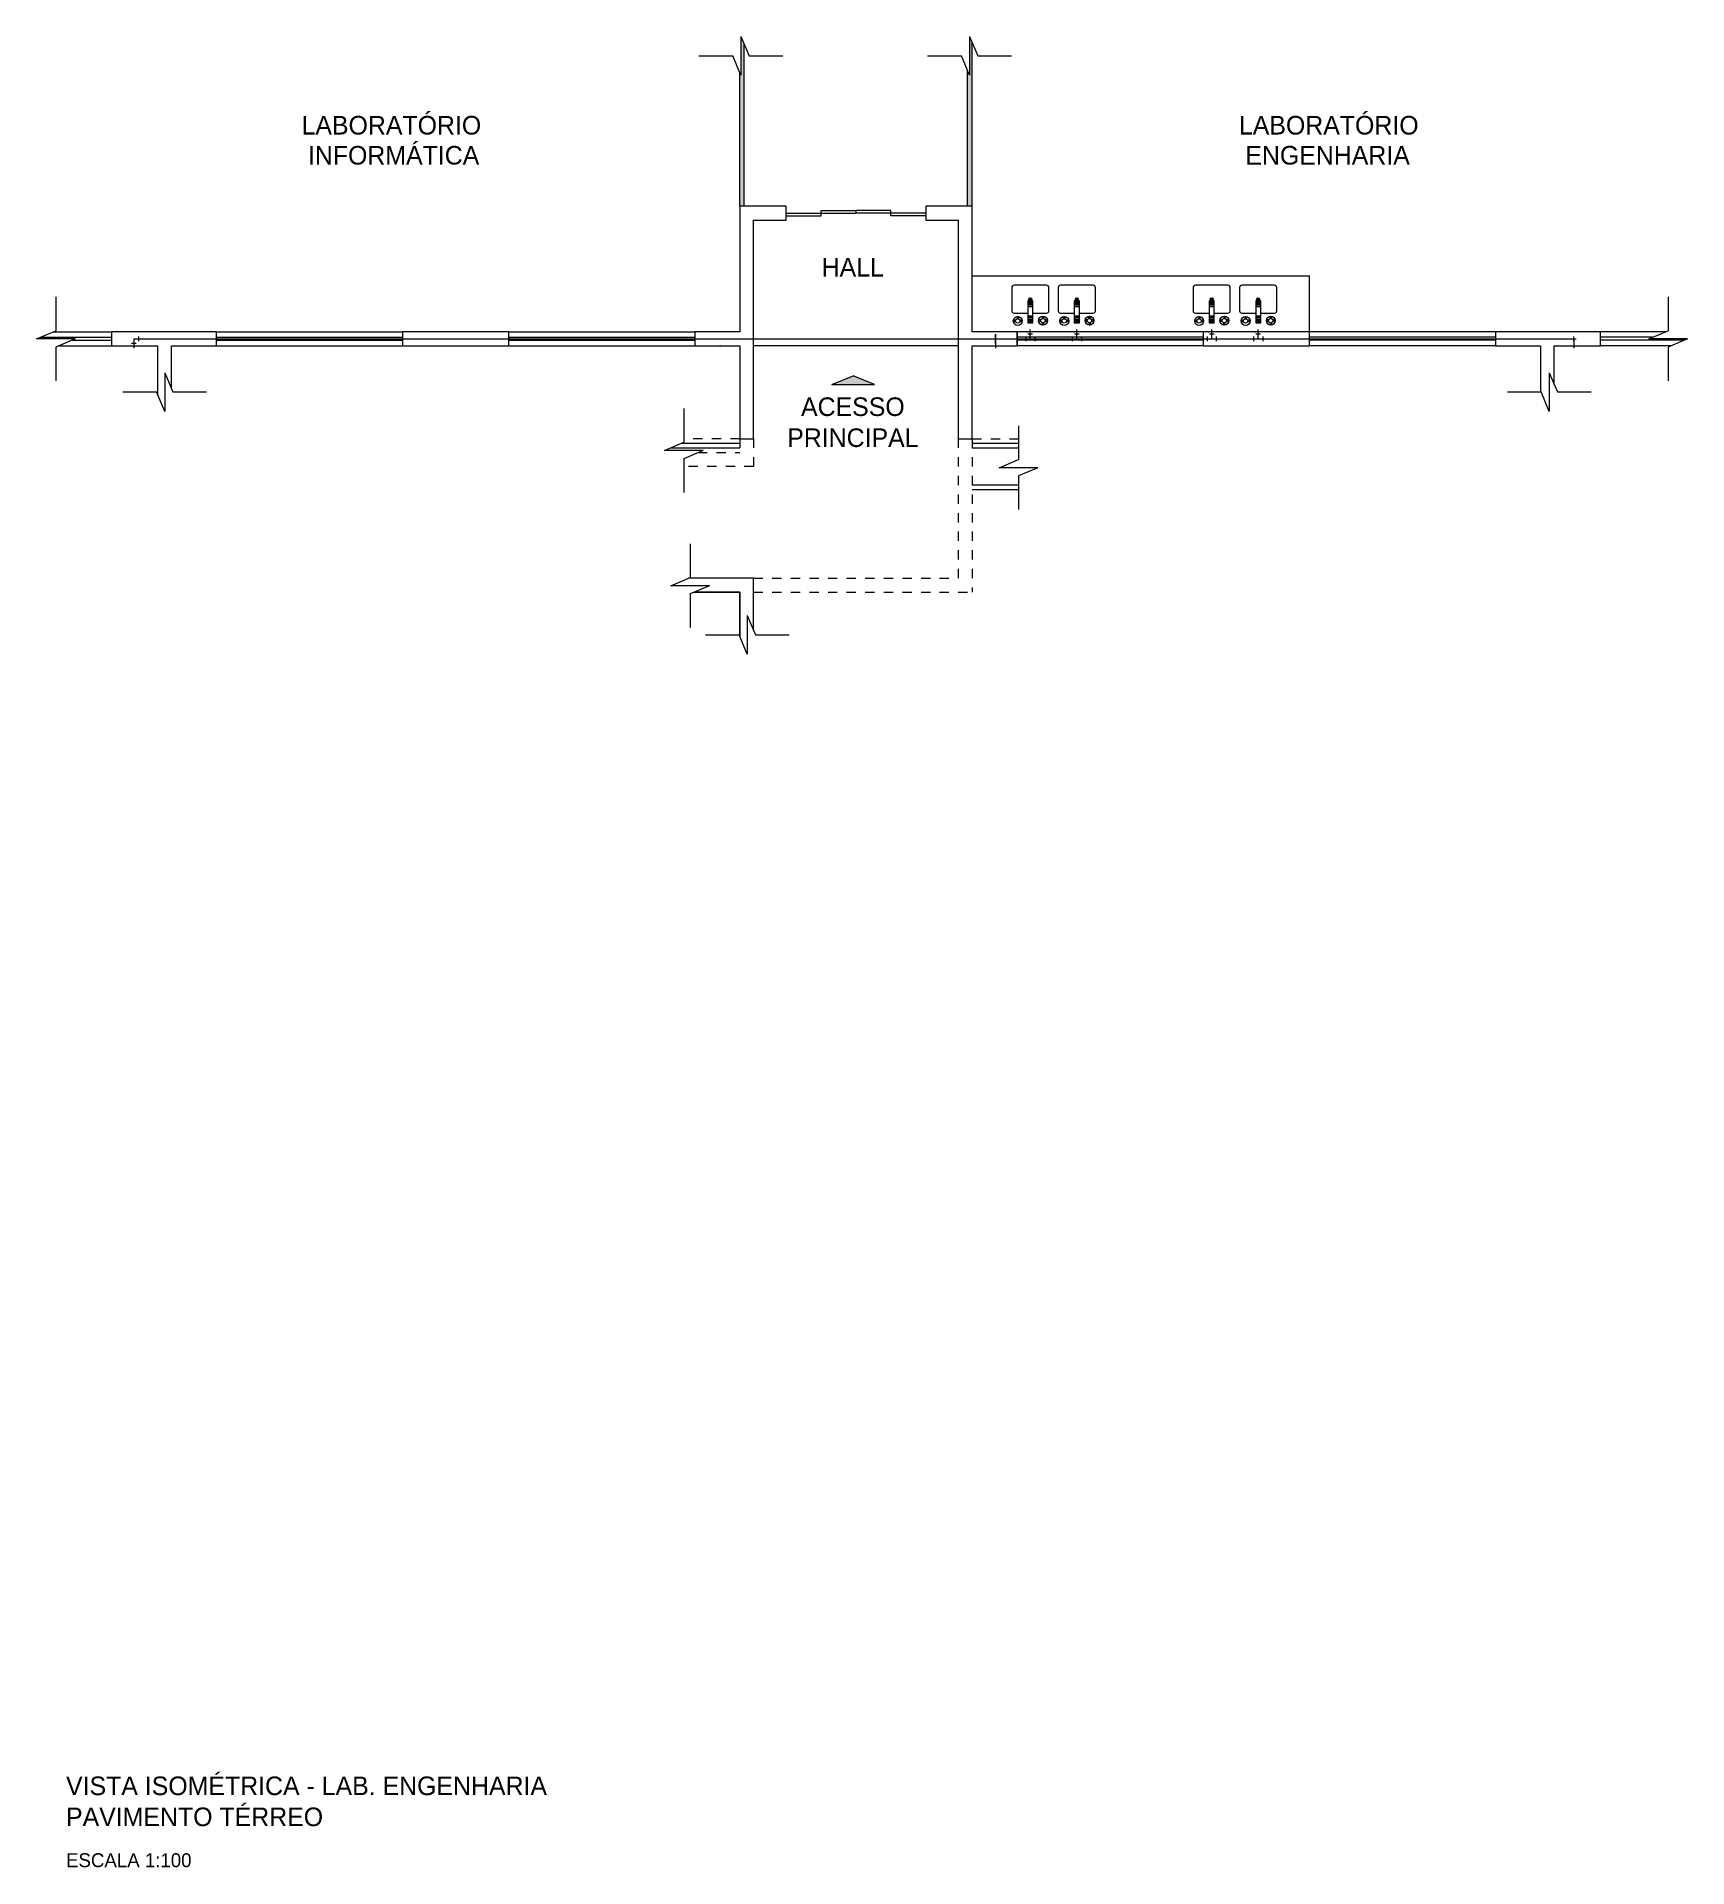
# Model space of a CAD drawing. Header units: millimetres. Extents: x 776 to 1595, y 411 to 1258.
# Drawn here: x 824.33 to 842.08, y 442.73 to 462.42 of the extents above; entities that cross this region are included whole.
import ezdxf

# ---------------------------------------------------------------- set-up
doc = ezdxf.new("R2010")
doc.units = ezdxf.units.MM
doc.linetypes.add('ACAD_ISO03W100', pattern=[30, 12, -18])
for name, color, linetype in [('can02', 2, 'Continuous'), ('can03', 3, 'Continuous'), ('CANOS ISO', 2, 'Continuous'), ('Fios', 10, 'Continuous'), ('Janela', 2, 'Continuous'), ('pena 01', 1, 'Continuous'), ('pena01', 1, 'Continuous'), ('pena02', 2, 'Continuous'), ('pena03', 3, 'Continuous'), ('pena04', 4, 'Continuous')]:
    doc.layers.add(name, color=color, linetype=linetype)
doc.styles.get("Standard").update_dxf_attribs({"font": 'ERASLGHT.TTF'})

msp = doc.modelspace()

# ---------------------------------------------------------------- texts
at = {"layer": 'CANOS ISO', "extrusion": (-1, 6.66134e-16, 2.22045e-16), "char_height": 0.15, "width": 0.83684, "attachment_point": 1, "text_direction": (0, -1, 0)}
for s, insert in [('LV', (835.012, 459.502, 0.963)), ('LV', (835.512, 459.537, 0.963)), ('LV', (836.962, 459.537, 0.963)), ('LV', (837.462, 459.537, 0.963)), ('TR', (825.373, 459.018, 0.663)), ('TR', (834.639, 459.017, 0.663)), ('RG', (834.639, 459.028, 2.359)), ('TR', (840.855, 459.017, 0.663))]:
    msp.add_mtext(s, dxfattribs=dict(at, insert=insert))
at = {"layer": 'pena02', "char_height": 0.2, "width": 11.6204, "attachment_point": 1}
for s, insert in [('{\\fEras Demi ITC|b0|i0|c0|p34;LABORATÓRIO}', (827.176, 461.571)), ('{\\fEras Demi ITC|b0|i0|c0|p34;LABORATÓRIO}', (837.255, 461.571)), ('{\\fEras Demi ITC|b0|i0|c0|p34;INFORMÁTICA}', (827.245, 461.248)), ('{\\fEras Demi ITC|b0|i0|c0|p34;ENGENHARIA}', (837.324, 461.248))]:
    msp.add_mtext(s, dxfattribs=dict(at, insert=insert))
at = {"layer": 'pena02', "color": 0, "char_height": 0.2, "width": 11.6204, "attachment_point": 1}
for s, insert in [('{\\fEras Demi ITC|b0|i0|c0|p34;HALL}', (832.768, 460.044)), ('{\\fEras Demi ITC|b0|i0|c0|p34;  ACESSO\\PPRINCIPAL}', (832.398, 458.544)), ('{\\fEras Demi ITC|b0|i0|c0|p34;VISTA ISOMÉTRICA - LAB. ENGENHARIA\\PPAVIMENTO TÉRREO}', (824.644, 443.712)), ('{\\fEras Demi ITC|b0|i0|c0|p34;\\H0.75x;ESCALA 1:100}', (824.644, 442.887))]:
    msp.add_mtext(s, dxfattribs=dict(at, insert=insert))
at = {"layer": 'pena02', "extrusion": (-1.09476e-47, -1, 2.22045e-16), "insert": (834.376, 459.175, 3.012), "char_height": 0.15, "width": 2.95014, "attachment_point": 1, "text_direction": (0, 0, 1)}
msp.add_mtext("VEM DA CAIXA D'ÁGUA", dxfattribs=at)

# ---------------------------------------------------------------- hatches: boundary and pattern name
at = {"layer": 'pena02'}
for points in [[(831.9, 462.009), (831.887, 462.039), (831.887, 460.6), (831.937, 460.6), (831.937, 462.336), (831.9, 462.424)], [(834.387, 462.357), (834.359, 462.424), (834.359, 462.009), (834.337, 462.06), (834.337, 460.6), (834.387, 460.6)]]:
    msp.add_hatch(color=0, dxfattribs=at).paths.add_polyline_path(points)
at = {"layer": 'pena04'}
msp.add_hatch(color=0, dxfattribs=at).paths.add_polyline_path([(832.878, 458.683), (833.108, 458.777), (833.338, 458.683)])

# ---------------------------------------------------------------- linework, layer by layer
at = {"layer": 'can02', "color": 0}
msp.add_line((832.037, 456.037), (832.037, 456.6), dxfattribs=at)
for points in [[(832.037, 458.1), (832.037, 460.45), (832.387, 460.45), (832.387, 460.6), (831.887, 460.6), (831.887, 459.25), (831.404, 459.25), (831.404, 459.1), (831.887, 459.1), (831.887, 458.1)], [(834.387, 458.1), (834.387, 459.1), (834.871, 459.1), (834.871, 459.25), (834.387, 459.25), (834.387, 460.6), (833.887, 460.6), (833.887, 460.45), (834.237, 460.45), (834.237, 458.1)], [(829.404, 459.1), (829.404, 459.25), (828.262, 459.25), (828.262, 459.1)]]:
    msp.add_lwpolyline(points, close=True, dxfattribs=at)
for points in [[(825.779, 458.636), (825.779, 459.1), (826.262, 459.1), (826.262, 459.25), (825.133, 459.25), (825.133, 459.1), (825.629, 459.1), (825.629, 458.575)], [(840.646, 458.684), (840.646, 459.1), (841.141, 459.1), (841.141, 459.25), (840.012, 459.25), (840.012, 459.1), (840.496, 459.1), (840.496, 458.602)], [(832.037, 456.037), (832.037, 456.6), (831.337, 456.6)], [(831.398, 456.45), (831.887, 456.45), (831.887, 455.976)]]:
    msp.add_lwpolyline(points, dxfattribs=at)
at = {"layer": 'can03', "color": 0, "ltscale": 0.2}
for p, q in [((832.037, 456.6), (831.337, 456.6)), ((831.887, 456.45), (831.398, 456.45)), ((831.887, 455.976), (831.887, 456.45))]:
    msp.add_line(p, q, dxfattribs=at)
at = {"layer": 'CANOS ISO', "extrusion": (1, 0, 1.11022e-15)}
for q in [(825.373, 459.075, 0.6), (831.646, 459.175, 0.6)]:
    msp.add_line((825.373, 459.175, 0.6), q, dxfattribs=at)
at = {"layer": 'CANOS ISO', "extrusion": (4.44089e-16, 0, -1)}
for p, q in [((825.423, 459.2, 0.6), (825.423, 459.15, 0.6)), ((834.962, 459.2, 0.9), (834.962, 459.15, 0.9)), ((835.062, 459.2, 0.9), (835.062, 459.15, 0.9)), ((835.462, 459.2, 0.9), (835.462, 459.15, 0.9)), ((835.562, 459.2, 0.9), (835.562, 459.15, 0.9)), ((836.912, 459.2, 0.9), (836.912, 459.15, 0.9)), ((837.012, 459.2, 0.9), (837.012, 459.15, 0.9)), ((837.412, 459.2, 0.9), (837.412, 459.15, 0.9)), ((837.512, 459.2, 0.9), (837.512, 459.15, 0.9))]:
    msp.add_line(p, q, dxfattribs=at)
at = {"layer": 'CANOS ISO', "extrusion": (-1, 0, -2.44249e-15)}
for p, q in [((831.596, 459.175, 0.575), (831.596, 459.175, 0.625)), ((831.696, 459.175, -0.025), (831.696, 459.175, 0.025)), ((834.589, 459.175, -0.025), (834.589, 459.175, 0.025)), ((834.689, 459.175, 0.875), (834.689, 459.175, 0.925)), ((835.012, 459.175, 0.9), (835.012, 459.275, 0.9)), ((835.512, 459.175, 0.9), (835.512, 459.275, 0.9)), ((836.962, 459.175, 0.9), (836.962, 459.275, 0.9)), ((837.462, 459.175, 0.9), (837.462, 459.275, 0.9)), ((840.805, 459.174, 0.875), (840.805, 459.174, 0.925))]:
    msp.add_line(p, q, dxfattribs=at)
at = {"layer": 'CANOS ISO'}
for p, q in [((831.621, 459.175, 0.55), (831.671, 459.175, 0.55)), ((831.621, 459.175, 0.05), (831.671, 459.175, 0.05)), ((834.614, 459.175, 0.05), (834.664, 459.175, 0.05)), ((834.614, 459.175, 0.95), (834.664, 459.175, 0.95)), ((834.614, 459.175, 0.85), (834.664, 459.175, 0.85)), ((840.83, 459.174, 0.85), (840.88, 459.174, 0.85))]:
    msp.add_line(p, q, dxfattribs=at)
at = {"layer": 'CANOS ISO', "extrusion": (1, 0, 2.22045e-16)}
for p, q in [((831.646, 459.175, 0.6), (831.646, 459.175)), ((831.646, 459.175), (834.639, 459.175)), ((831.646, 459.175, 0.55), (831.646, 459.175, 0.6)), ((834.639, 459.175, 0.9), (834.639, 459.175, 2.2)), ((834.639, 459.175, 0.9), (835.012, 459.175, 0.9)), ((834.639, 459.175, 0.6), (834.639, 459.175, 0.9)), ((834.639, 459.175, 0.6), (834.639, 459.075, 0.6)), ((834.639, 459.175), (834.639, 459.175, 0.6)), ((834.639, 459.175, 0.65), (834.639, 459.175, 0.6)), ((835.012, 459.175, 0.9), (835.012, 459.275, 0.9)), ((835.012, 459.175, 0.9), (835.512, 459.175, 0.9)), ((835.512, 459.175, 0.9), (835.512, 459.275, 0.9)), ((835.512, 459.175, 0.9), (835.512, 459.275, 0.9)), ((835.512, 459.175, 0.9), (836.962, 459.175, 0.9)), ((836.962, 459.175, 0.9), (836.962, 459.275, 0.9)), ((836.962, 459.175, 0.9), (836.962, 459.275, 0.9)), ((836.962, 459.175, 0.9), (837.462, 459.175, 0.9)), ((837.462, 459.175, 0.9), (837.462, 459.275, 0.9)), ((837.462, 459.175, 0.9), (837.462, 459.275, 0.9)), ((837.462, 459.175, 0.9), (840.855, 459.174, 0.9)), ((840.855, 459.174, 0.6), (840.855, 459.174, 0.9)), ((840.855, 459.174, 0.6), (840.855, 459.074, 0.6)), ((840.855, 459.174, 0.85), (840.855, 459.174, 0.9))]:
    msp.add_line(p, q, dxfattribs=at)
at = {"layer": 'CANOS ISO', "extrusion": (3.10862e-15, 0, -1)}
for p, q in [((831.646, 459.175), (831.696, 459.175)), ((834.639, 459.15, 0.55), (834.639, 459.2, 0.55)), ((834.639, 459.15, 0.65), (834.639, 459.2, 0.65)), ((840.855, 459.15, 0.65), (840.855, 459.2, 0.65))]:
    msp.add_line(p, q, dxfattribs=at)
at = {"layer": 'CANOS ISO', "extrusion": (-1, 0, -5.9952e-15)}
for p, q in [((834.639, 459.225, 2.4), (834.639, 459.125, 2.4)), ((834.639, 459.225, 2.2), (834.639, 459.125, 2.2)), ((834.639, 459.225, 2.2), (834.639, 459.175, 2.3)), ((834.639, 459.175, 2.3), (834.639, 459.225, 2.4)), ((834.639, 459.175, 2.3), (834.639, 459.125, 2.2)), ((834.639, 459.125, 2.4), (834.639, 459.175, 2.3)), ((834.639, 459.175, 2.3), (834.639, 459.075, 2.3)), ((834.639, 459.175, 3), (834.639, 459.175, 2.4)), ((834.639, 459.075, 2.25), (834.639, 459.075, 2.35))]:
    msp.add_line(p, q, dxfattribs=at)
at = {"layer": 'CANOS ISO', "extrusion": (6.12303e-17, -1, -2.22045e-16)}
for p, q in [((835.037, 459.225, 0.9), (834.987, 459.225, 0.9)), ((835.537, 459.225, 0.9), (835.487, 459.225, 0.9)), ((836.987, 459.225, 0.9), (836.937, 459.225, 0.9)), ((837.487, 459.225, 0.9), (837.437, 459.225, 0.9)), ((825.398, 459.125, 0.6), (825.348, 459.125, 0.6))]:
    msp.add_line(p, q, dxfattribs=at)
at = {"layer": 'CANOS ISO', "extrusion": (1, 0, 2.88658e-15)}
for p, q in [((835.012, 459.175, 0.9), (835.012, 459.275, 0.9)), ((835.512, 459.175, 0.9), (835.512, 459.275, 0.9)), ((836.962, 459.175, 0.9), (836.962, 459.275, 0.9)), ((837.462, 459.175, 0.9), (837.462, 459.275, 0.9))]:
    msp.add_line(p, q, dxfattribs=at)
at = {"layer": 'CANOS ISO', "extrusion": (-1, 0, -3.33067e-15)}
for p, q in [((834.639, 459.125, 0.575), (834.639, 459.125, 0.625)), ((840.855, 459.125, 0.575), (840.855, 459.125, 0.625))]:
    msp.add_line(p, q, dxfattribs=at)
at = {"layer": 'Fios', "color": 0}
for p, q in [((834.387, 459.85), (838.012, 459.85)), ((835.187, 459.75), (834.837, 459.75)), ((835.687, 459.75), (835.337, 459.75)), ((837.137, 459.75), (836.787, 459.75)), ((837.637, 459.75), (837.287, 459.75)), ((838.012, 459.25), (838.012, 459.85)), ((834.812, 459.725), (834.812, 459.475)), ((835.039, 459.583), (834.985, 459.583)), ((834.985, 459.583), (834.985, 459.347)), ((835.039, 459.58), (834.985, 459.58)), ((835.039, 459.576), (834.985, 459.576)), ((835.039, 459.572), (834.985, 459.572)), ((835.039, 459.566), (834.985, 459.566)), ((835.039, 459.557), (834.985, 459.557)), ((835.039, 459.548), (834.985, 459.548)), ((834.997, 459.6), (835.028, 459.6)), ((835.012, 459.615), (835.012, 459.585)), ((835.039, 459.347), (835.039, 459.583)), ((835.212, 459.475), (835.212, 459.725)), ((835.312, 459.725), (835.312, 459.475)), ((835.485, 459.583), (835.485, 459.347)), ((835.539, 459.583), (835.485, 459.583)), ((835.539, 459.58), (835.485, 459.58)), ((835.539, 459.576), (835.485, 459.576)), ((835.539, 459.572), (835.485, 459.572)), ((835.539, 459.566), (835.485, 459.566)), ((835.539, 459.557), (835.485, 459.557)), ((835.539, 459.548), (835.485, 459.548)), ((835.497, 459.6), (835.528, 459.6)), ((835.512, 459.615), (835.512, 459.585)), ((835.539, 459.347), (835.539, 459.583)), ((835.712, 459.475), (835.712, 459.725)), ((836.762, 459.725), (836.762, 459.475)), ((836.935, 459.583), (836.935, 459.347)), ((836.989, 459.583), (836.935, 459.583)), ((836.989, 459.58), (836.935, 459.58)), ((836.989, 459.576), (836.935, 459.576)), ((836.989, 459.572), (836.935, 459.572)), ((836.989, 459.566), (836.935, 459.566)), ((836.989, 459.557), (836.935, 459.557)), ((836.989, 459.548), (836.935, 459.548)), ((836.947, 459.6), (836.978, 459.6)), ((836.962, 459.615), (836.962, 459.585)), ((836.989, 459.347), (836.989, 459.583)), ((837.162, 459.475), (837.162, 459.725)), ((837.262, 459.725), (837.262, 459.475)), ((837.489, 459.583), (837.435, 459.583)), ((837.435, 459.583), (837.435, 459.347)), ((837.489, 459.58), (837.435, 459.58)), ((837.489, 459.576), (837.435, 459.576)), ((837.489, 459.572), (837.435, 459.572)), ((837.489, 459.566), (837.435, 459.566)), ((837.489, 459.557), (837.435, 459.557)), ((837.489, 459.548), (837.435, 459.548)), ((837.447, 459.6), (837.478, 459.6)), ((837.462, 459.615), (837.462, 459.585)), ((837.489, 459.347), (837.489, 459.583)), ((837.662, 459.475), (837.662, 459.725)), ((834.837, 459.45), (834.985, 459.45)), ((835.039, 459.537), (834.985, 459.537)), ((835.039, 459.519), (834.985, 459.519)), ((835.039, 459.418), (834.985, 459.418)), ((835.039, 459.402), (834.985, 459.402)), ((835.039, 459.386), (834.985, 459.386)), ((835.039, 459.377), (834.985, 459.377)), ((835.039, 459.37), (834.985, 459.37)), ((835.039, 459.363), (834.985, 459.363)), ((835.039, 459.357), (834.985, 459.357)), ((835.039, 459.354), (834.985, 459.354)), ((835.039, 459.351), (834.985, 459.351)), ((835.039, 459.349), (834.985, 459.349)), ((835.039, 459.348), (834.985, 459.348)), ((835.039, 459.45), (835.187, 459.45)), ((835.337, 459.45), (835.485, 459.45)), ((835.539, 459.537), (835.485, 459.537)), ((835.539, 459.519), (835.485, 459.519)), ((835.539, 459.418), (835.485, 459.418)), ((835.539, 459.402), (835.485, 459.402)), ((835.539, 459.386), (835.485, 459.386)), ((835.539, 459.377), (835.485, 459.377)), ((835.539, 459.37), (835.485, 459.37)), ((835.539, 459.363), (835.485, 459.363)), ((835.539, 459.357), (835.485, 459.357)), ((835.539, 459.354), (835.485, 459.354)), ((835.539, 459.351), (835.485, 459.351)), ((835.539, 459.349), (835.485, 459.349)), ((835.539, 459.348), (835.485, 459.348)), ((835.539, 459.45), (835.687, 459.45)), ((836.787, 459.45), (836.935, 459.45)), ((836.989, 459.537), (836.935, 459.537)), ((836.989, 459.519), (836.935, 459.519)), ((836.989, 459.418), (836.935, 459.418)), ((836.989, 459.402), (836.935, 459.402)), ((836.989, 459.386), (836.935, 459.386)), ((836.989, 459.377), (836.935, 459.377)), ((836.989, 459.37), (836.935, 459.37)), ((836.989, 459.363), (836.935, 459.363)), ((836.989, 459.357), (836.935, 459.357)), ((836.989, 459.354), (836.935, 459.354)), ((836.989, 459.351), (836.935, 459.351)), ((836.989, 459.349), (836.935, 459.349)), ((836.989, 459.348), (836.935, 459.348)), ((836.989, 459.45), (837.137, 459.45)), ((837.287, 459.45), (837.435, 459.45)), ((837.489, 459.537), (837.435, 459.537)), ((837.489, 459.519), (837.435, 459.519)), ((837.489, 459.418), (837.435, 459.418)), ((837.489, 459.402), (837.435, 459.402)), ((837.489, 459.386), (837.435, 459.386)), ((837.489, 459.377), (837.435, 459.377)), ((837.489, 459.37), (837.435, 459.37)), ((837.489, 459.363), (837.435, 459.363)), ((837.489, 459.357), (837.435, 459.357)), ((837.489, 459.354), (837.435, 459.354)), ((837.489, 459.351), (837.435, 459.351)), ((837.489, 459.349), (837.435, 459.349)), ((837.489, 459.348), (837.435, 459.348)), ((837.489, 459.45), (837.637, 459.45)), ((834.985, 459.347), (835.039, 459.347)), ((835.485, 459.347), (835.539, 459.347)), ((836.935, 459.347), (836.989, 459.347)), ((837.435, 459.347), (837.489, 459.347))]:
    msp.add_line(p, q, dxfattribs=at)
for centre, radius in [((835.012, 459.6), 0.0152), ((835.512, 459.6), 0.0152), ((836.962, 459.6), 0.0152), ((837.462, 459.6), 0.0152), ((834.877, 459.366), 0.0477), ((834.876, 459.366), 0.0233), ((835.148, 459.37), 0.0477), ((835.147, 459.37), 0.0233), ((835.377, 459.366), 0.0477), ((835.376, 459.366), 0.0233), ((835.648, 459.37), 0.0477), ((835.647, 459.37), 0.0233), ((836.827, 459.366), 0.0477), ((836.826, 459.366), 0.0233), ((837.098, 459.37), 0.0477), ((837.097, 459.37), 0.0233), ((837.327, 459.366), 0.0477), ((837.326, 459.366), 0.0233), ((837.598, 459.37), 0.0477), ((837.597, 459.37), 0.0233)]:
    msp.add_circle(centre, radius, dxfattribs=at)
for centre, radius, start, end in [((834.837, 459.725), 0.025, 90, 180), ((835.187, 459.725), 0.025, 360, 90), ((835.337, 459.725), 0.025, 90, 180), ((835.687, 459.725), 0.025, 360, 90), ((836.787, 459.725), 0.025, 90, 180), ((837.137, 459.725), 0.025, 360, 90), ((837.287, 459.725), 0.025, 90, 180), ((837.637, 459.725), 0.025, 360, 90), ((834.837, 459.475), 0.025, 180, 270), ((834.877, 459.293), 0.0871, 103.8743, 123.1631), ((834.877, 459.439), 0.0871, 236.8369, 255.9571), ((834.95, 459.365), 0.0871, 146.1812, 165.9752), ((834.804, 459.367), 0.0871, 12.1989, 32.5075), ((834.877, 459.293), 0.0871, 56.8369, 77.4921), ((834.877, 459.439), 0.0871, 282.6834, 303.1631), ((835.148, 459.297), 0.0871, 103.8743, 123.1631), ((835.148, 459.443), 0.0871, 236.8369, 255.9571), ((835.221, 459.369), 0.0871, 146.1812, 165.9752), ((835.221, 459.369), 0.0871, 193.0188, 212.5075), ((835.075, 459.371), 0.0871, 326.1812, 346.1798), ((835.075, 459.371), 0.0871, 12.1989, 32.5075), ((835.148, 459.297), 0.0871, 56.8369, 77.4921), ((835.148, 459.443), 0.0871, 282.6834, 303.1631), ((835.187, 459.475), 0.025, 270, 0), ((835.337, 459.475), 0.025, 180, 270), ((835.377, 459.293), 0.0871, 103.8743, 123.1631), ((835.377, 459.439), 0.0871, 236.8369, 255.9571), ((835.45, 459.365), 0.0871, 146.1812, 165.9752), ((835.304, 459.367), 0.0871, 12.1989, 32.5075), ((835.377, 459.293), 0.0871, 56.8369, 77.4921), ((835.377, 459.439), 0.0871, 282.6834, 303.1631), ((835.648, 459.297), 0.0871, 103.8743, 123.1631), ((835.648, 459.443), 0.0871, 236.8369, 255.9571), ((835.721, 459.369), 0.0871, 146.1812, 165.9752), ((835.721, 459.369), 0.0871, 193.0188, 212.5075), ((835.575, 459.371), 0.0871, 326.1812, 346.1798), ((835.575, 459.371), 0.0871, 12.1989, 32.5075), ((835.648, 459.297), 0.0871, 56.8369, 77.4921), ((835.648, 459.443), 0.0871, 282.6834, 303.1631), ((835.687, 459.475), 0.025, 270, 0), ((836.787, 459.475), 0.025, 180, 270), ((836.827, 459.293), 0.0871, 103.8743, 123.1631), ((836.827, 459.439), 0.0871, 236.8369, 255.9571), ((836.9, 459.365), 0.0871, 146.1812, 165.9752), ((836.754, 459.367), 0.0871, 12.1989, 32.5075), ((836.827, 459.293), 0.0871, 56.8369, 77.4921), ((836.827, 459.439), 0.0871, 282.6834, 303.1631), ((837.098, 459.297), 0.0871, 103.8743, 123.1631), ((837.098, 459.443), 0.0871, 236.8369, 255.9571), ((837.171, 459.369), 0.0871, 146.1812, 165.9752), ((837.171, 459.369), 0.0871, 193.0188, 212.5075), ((837.025, 459.371), 0.0871, 326.1812, 346.1798), ((837.025, 459.371), 0.0871, 12.1989, 32.5075), ((837.098, 459.297), 0.0871, 56.8369, 77.4921), ((837.098, 459.443), 0.0871, 282.6834, 303.1631), ((837.137, 459.475), 0.025, 270, 0), ((837.287, 459.475), 0.025, 180, 270), ((837.327, 459.293), 0.0871, 103.8743, 123.1631), ((837.327, 459.439), 0.0871, 236.8369, 255.9571), ((837.4, 459.365), 0.0871, 146.1812, 165.9752), ((837.254, 459.367), 0.0871, 12.1989, 32.5075), ((837.327, 459.293), 0.0871, 56.8369, 77.4921), ((837.327, 459.439), 0.0871, 282.6834, 303.1631), ((837.598, 459.297), 0.0871, 103.8743, 123.1631), ((837.598, 459.443), 0.0871, 236.8369, 255.9571), ((837.671, 459.369), 0.0871, 146.1812, 165.9752), ((837.671, 459.369), 0.0871, 193.0188, 212.5075), ((837.525, 459.371), 0.0871, 326.1812, 346.1798), ((837.525, 459.371), 0.0871, 12.1989, 32.5075), ((837.598, 459.297), 0.0871, 56.8369, 77.4921), ((837.598, 459.443), 0.0871, 282.6834, 303.1631), ((837.637, 459.475), 0.025, 270, 0)]:
    msp.add_arc(centre, radius, start, end, dxfattribs=at)
at = {"layer": 'Janela', "color": 0}
for p, q in [((832.762, 460.555), (833.137, 460.555)), ((832.762, 460.495), (832.762, 460.555)), ((833.137, 460.555), (833.137, 460.525)), ((833.137, 460.555), (833.137, 460.525)), ((833.512, 460.555), (833.137, 460.555)), ((833.512, 460.495), (833.512, 460.555)), ((832.387, 460.525), (833.137, 460.525)), ((832.387, 460.495), (832.762, 460.495)), ((833.887, 460.525), (833.137, 460.525)), ((833.887, 460.495), (833.512, 460.495))]:
    msp.add_line(p, q, dxfattribs=at)
at = {"layer": 'pena 01', "color": 0, "linetype": 'ACAD_ISO03W100', "ltscale": 0.005}
for p, q in [((831.887, 458.1), (831.286, 458.1)), ((831.887, 458.1), (831.887, 457.95)), ((832.037, 458.1), (832.037, 457.8)), ((834.237, 458.1), (834.237, 456.6)), ((834.387, 458.1), (834.387, 456.45)), ((834.387, 458.1), (834.885, 458.1)), ((832.037, 457.8), (831.286, 457.8)), ((831.439, 457.95), (831.887, 457.95)), ((832.037, 456.6), (834.237, 456.6)), ((832.037, 456.45), (834.387, 456.45))]:
    msp.add_line(p, q, dxfattribs=at)
at = {"layer": 'pena01', "color": 0}
for p, q in [((824.508, 459.25), (825.133, 459.25)), ((826.262, 459.25), (828.262, 459.25)), ((829.404, 459.25), (831.404, 459.25)), ((836.871, 459.25), (834.871, 459.25)), ((840.012, 459.25), (838.012, 459.25)), ((841.842, 459.25), (841.141, 459.25)), ((824.569, 459.1), (825.133, 459.1)), ((826.262, 459.1), (828.262, 459.1)), ((829.404, 459.1), (831.404, 459.1)), ((834.237, 459.1), (832.037, 459.1)), ((836.871, 459.1), (834.871, 459.1)), ((840.012, 459.1), (838.012, 459.1)), ((841.903, 459.1), (841.141, 459.1))]:
    msp.add_line(p, q, dxfattribs=at)
at = {"layer": 'pena01'}
for p, q in [((831.142, 458), (831.887, 458)), ((831.26, 458.05), (831.887, 458.05)), ((834.387, 458.05), (834.885, 458.05)), ((834.387, 458), (834.885, 458)), ((834.885, 457.6), (834.387, 457.6)), ((834.885, 457.55), (834.387, 457.55))]:
    msp.add_line(p, q, dxfattribs=at)
at = {"layer": 'pena01', "color": 0}
msp.add_lwpolyline([(838.012, 459.1), (838.012, 459.25), (836.871, 459.25), (836.871, 459.1)], close=True, dxfattribs=at)
at = {"layer": 'pena02'}
for p, q in [((831.9, 462.424), (831.9, 462.009)), ((831.9, 462.424), (831.988, 462.217)), ((834.359, 462.424), (834.359, 462.009)), ((834.359, 462.424), (834.447, 462.217)), ((831.449, 462.217), (831.812, 462.217)), ((831.9, 462.009), (831.812, 462.217)), ((831.988, 462.217), (832.351, 462.217)), ((833.908, 462.217), (834.271, 462.217)), ((834.359, 462.009), (834.271, 462.217)), ((834.447, 462.217), (834.81, 462.217)), ((824.535, 459.624), (824.535, 459.261)), ((841.869, 459.624), (841.869, 459.261)), ((824.328, 459.173), (824.535, 459.261)), ((824.743, 459.173), (824.328, 459.173)), ((824.743, 459.173), (824.535, 459.085)), ((841.662, 459.173), (841.869, 459.261)), ((842.077, 459.173), (841.662, 459.173)), ((842.077, 459.173), (841.869, 459.085)), ((824.535, 459.085), (824.535, 458.723)), ((841.869, 459.085), (841.869, 458.723)), ((825.706, 458.809), (825.706, 458.394)), ((825.706, 458.809), (825.794, 458.602)), ((840.592, 458.809), (840.592, 458.394)), ((840.592, 458.809), (840.68, 458.602)), ((825.255, 458.602), (825.618, 458.602)), ((825.706, 458.394), (825.618, 458.602)), ((825.794, 458.602), (826.156, 458.602)), ((840.142, 458.602), (840.504, 458.602)), ((840.592, 458.394), (840.504, 458.602)), ((840.68, 458.602), (841.043, 458.602)), ((831.286, 458.423), (831.286, 458.061)), ((834.885, 458.239), (834.885, 457.876)), ((831.078, 457.973), (831.286, 458.061)), ((831.493, 457.973), (831.078, 457.973)), ((831.493, 457.973), (831.286, 457.885)), ((831.286, 457.885), (831.286, 457.522)), ((834.678, 457.788), (834.885, 457.876)), ((835.093, 457.788), (834.678, 457.788)), ((835.093, 457.788), (834.885, 457.7)), ((834.885, 457.7), (834.885, 457.338)), ((831.353, 456.969), (831.353, 456.607)), ((831.146, 456.519), (831.353, 456.607)), ((831.561, 456.519), (831.146, 456.519)), ((831.561, 456.519), (831.353, 456.431)), ((831.353, 456.431), (831.353, 456.068)), ((831.969, 456.197), (831.969, 455.782)), ((831.969, 456.197), (832.057, 455.99)), ((831.519, 455.99), (831.881, 455.99)), ((831.969, 455.782), (831.881, 455.99)), ((832.057, 455.99), (832.42, 455.99))]:
    msp.add_line(p, q, dxfattribs=at)
at = {"layer": 'pena02', "color": 0}
for p, q in [((831.937, 460.6), (831.937, 462.336)), ((834.387, 460.6), (834.387, 462.357)), ((831.887, 460.6), (831.887, 462.039)), ((834.337, 460.6), (834.337, 462.06)), ((833.887, 460.525), (833.887, 460.495)), ((824.366, 459.19), (825.133, 459.19)), ((824.711, 459.16), (825.133, 459.16)), ((826.262, 459.19), (828.262, 459.19)), ((826.262, 459.16), (828.262, 459.16)), ((829.404, 459.19), (831.404, 459.19)), ((829.404, 459.16), (831.404, 459.16)), ((834.871, 459.25), (834.871, 459.1)), ((836.871, 459.19), (834.871, 459.19)), ((836.871, 459.16), (834.871, 459.16)), ((840.012, 459.19), (838.012, 459.19)), ((840.012, 459.16), (838.012, 459.16)), ((841.7, 459.19), (841.141, 459.19)), ((842.045, 459.16), (841.141, 459.16))]:
    msp.add_line(p, q, dxfattribs=at)
at = {"layer": 'pena03', "color": 0}
for p in [(834.979, 459.25), (835.479, 459.25), (836.929, 459.25), (837.429, 459.25), (831.679, 459.1)]:
    msp.add_point(p, dxfattribs=at)
at = {"layer": 'pena04', "color": 0, "ltscale": 0.2}
for p, q in [((832.878, 458.683), (833.108, 458.777)), ((833.338, 458.683), (833.108, 458.777)), ((832.878, 458.683), (833.338, 458.683))]:
    msp.add_line(p, q, dxfattribs=at)

msp.set_redraw_order([(e.dxf.handle, doc.entitydb.next_handle()) for e in msp.query("TEXT MTEXT ATTDEF DIMENSION ARC_DIMENSION")])  # texts and dimensions are drawn at this point

doc.saveas('drawing.dxf')
